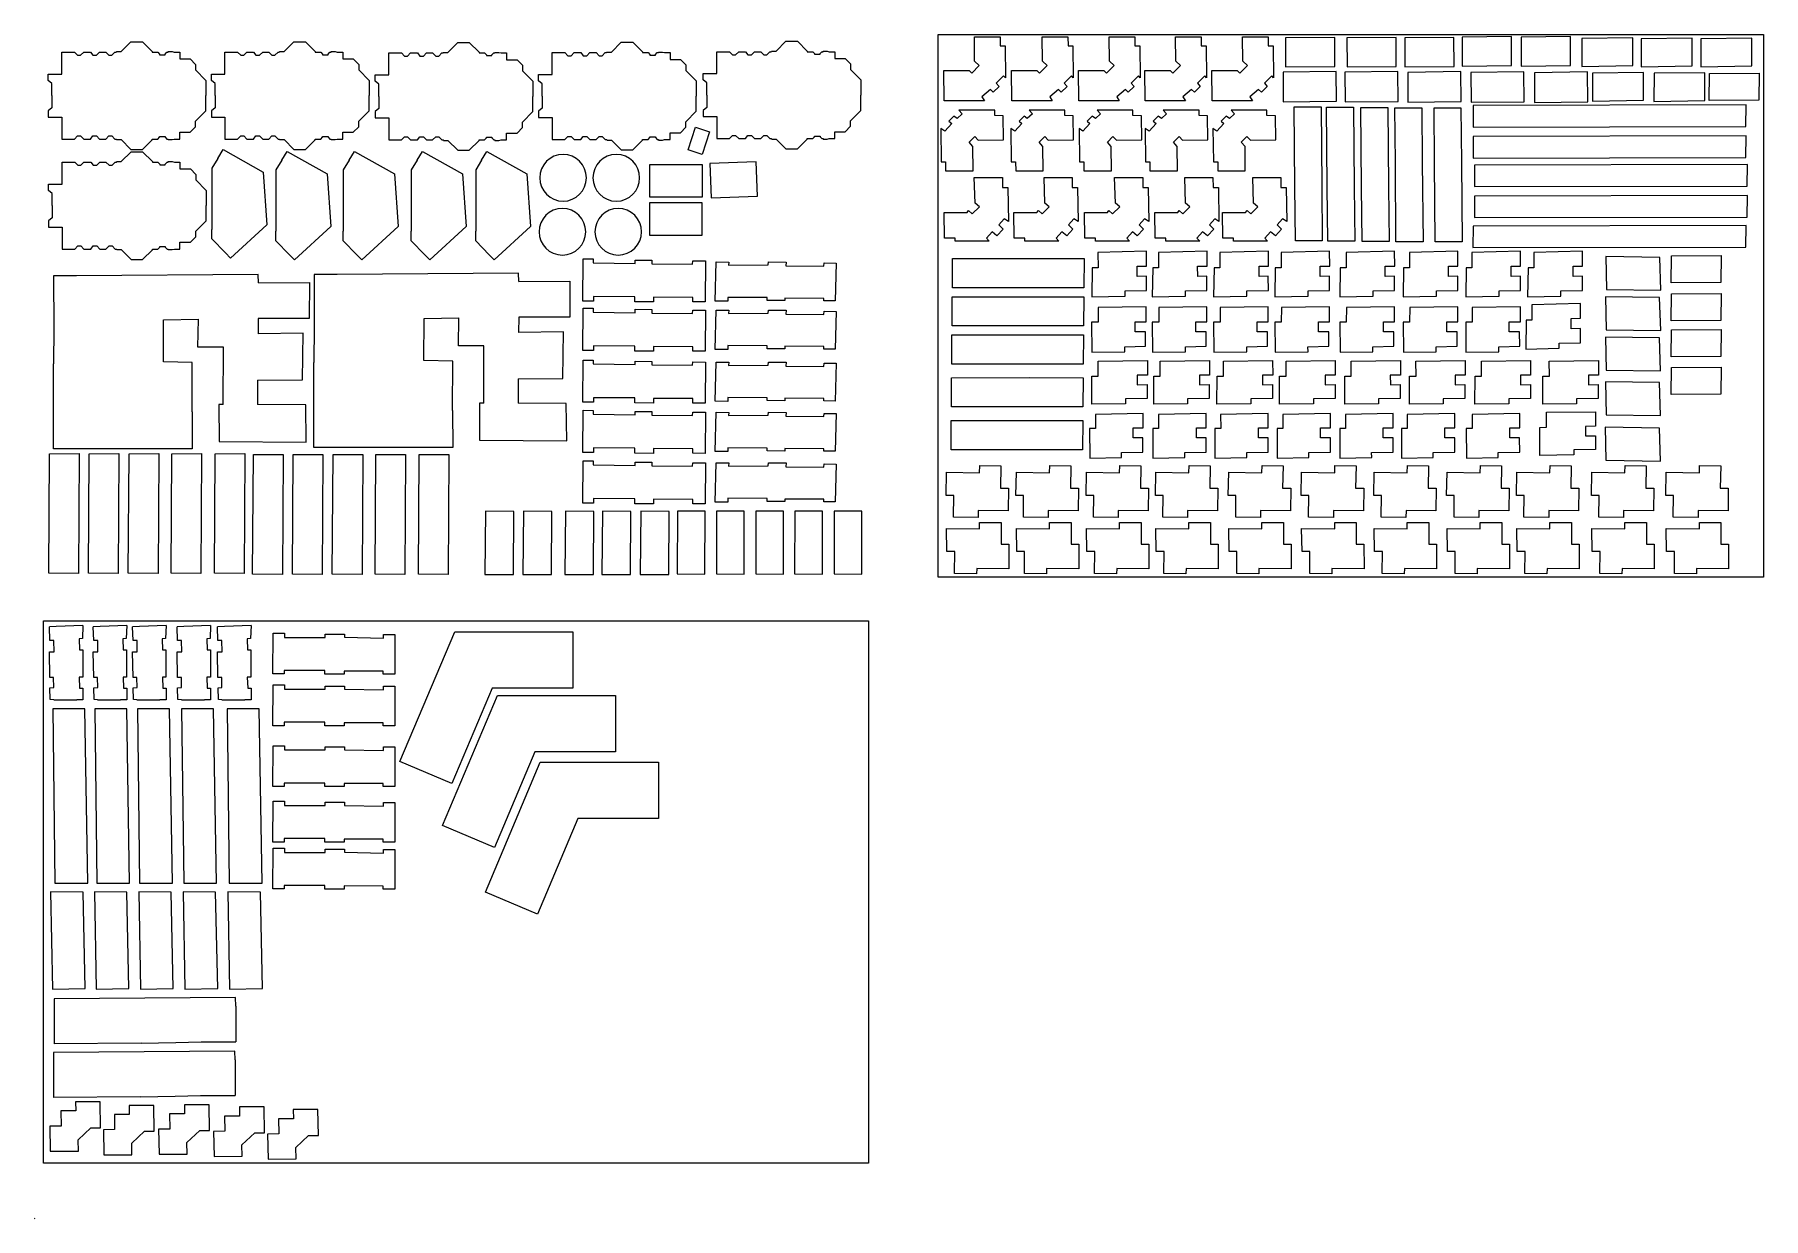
# Model space of a CAD drawing. Extents: x 144 to 1368, y 382 to 1220.
import ezdxf

# ---------------------------------------------------------------- set-up
doc = ezdxf.new("R2010")
doc.units = 0
doc.layers.add('Layer_1', color=7, linetype='CONTINUOUS')

msp = doc.modelspace()

# ---------------------------------------------------------------- linework, layer by layer
at = {"layer": 'Layer_1', "color": 5}
for points in [[(156.395342, 1176.819336), (156.395342, 1185.47305), (153.799238, 1187.636553), (153.799238, 1192.00626), (163.354852, 1192.00626), (163.354852, 1207.540183), (172.404866, 1207.540183), (174.568269, 1205.37678), (176.731673, 1205.37678), (178.895176, 1207.540183), (183.654683, 1207.540183), (185.385486, 1205.37678), (187.98159, 1205.37678), (190.145093, 1207.540183), (194.4719, 1207.540183), (196.635403, 1205.37678), (198.798806, 1205.37678), (200.96191, 1207.540183), (201.827911, 1207.540183), (202.109912, 1207.822084), (202.259912, 1207.972884), (205.288916, 1207.972884), (212.211927, 1214.895895), (220.43294, 1214.895895), (227.32595, 1208.002684), (227.35595, 1207.540183), (231.249956, 1207.540183), (232.548958, 1206.242081), (232.548958, 1205.809381), (236.442964, 1205.809381), (236.442964, 1206.242081), (237.740966, 1207.540183), (238.605967, 1207.540183), (238.605967, 1207.972884), (241.401972, 1207.972884), (242.932974, 1207.540183), (246.82698, 1207.540183), (246.82698, 1202.780576), (254.265991, 1202.780576), (258.076997, 1198.88637), (258.076997, 1194.992264), (265.433008, 1187.636553), (265.433008, 1176.819336)], [(271.842018, 1176.819336), (271.842018, 1185.47305), (269.246014, 1187.636553), (269.246014, 1192.00626), (278.802029, 1192.00626), (278.802029, 1207.540183), (287.852043, 1207.540183), (290.015046, 1205.37678), (292.179049, 1205.37678), (294.342052, 1207.540183), (299.10206, 1207.540183), (300.833062, 1205.37678), (303.429066, 1205.37678), (305.59207, 1207.540183), (309.919076, 1207.540183), (312.08208, 1205.37678), (314.246083, 1205.37678), (316.409086, 1207.540183), (317.275087, 1207.540183), (317.557088, 1207.822084), (317.707088, 1207.972884), (320.736093, 1207.972884), (327.659103, 1214.895895), (335.880116, 1214.895895), (342.773126, 1208.002684), (342.803126, 1207.540183), (346.697132, 1207.540183), (347.995134, 1206.242081), (347.995134, 1205.809381), (351.89014, 1205.809381), (351.89014, 1206.242081), (353.188142, 1207.540183), (354.053144, 1207.540183), (354.053144, 1207.972884), (356.849148, 1207.972884), (358.38015, 1207.540183), (362.274156, 1207.540183), (362.274156, 1202.780576), (369.713168, 1202.780576), (373.524173, 1198.88637), (373.524173, 1194.992264), (380.880185, 1187.636553), (380.880185, 1176.819336)], [(387.784195, 1176.309536), (387.784195, 1184.963349), (385.188191, 1187.126752), (385.188191, 1191.496459), (394.743206, 1191.496459), (394.743206, 1207.030383), (403.79322, 1207.030383), (405.957223, 1204.866979), (408.120226, 1204.866979), (410.28423, 1207.030383), (415.043237, 1207.030383), (416.774239, 1204.866979), (419.370243, 1204.866979), (421.534247, 1207.030383), (425.860253, 1207.030383), (428.024257, 1204.866979), (430.18726, 1204.866979), (432.351263, 1207.030383), (433.216265, 1207.030383), (433.498265, 1207.312283), (433.649265, 1207.463083), (436.67827, 1207.463083), (443.60128, 1214.386094), (451.822293, 1214.386094), (458.715304, 1207.492883), (458.745304, 1207.030383), (462.63931, 1207.030383), (463.937312, 1205.732381), (463.937312, 1205.29968), (467.831317, 1205.29968), (467.831317, 1205.732381), (469.129319, 1207.030383), (469.994321, 1207.030383), (469.994321, 1207.463083), (472.790325, 1207.463083), (474.321327, 1207.030383), (478.216333, 1207.030383), (478.216333, 1202.270875), (485.655345, 1202.270875), (489.465351, 1198.376669), (489.465351, 1194.482463), (496.821362, 1187.126752), (496.821362, 1176.309536)], [(503.464372, 1176.534536), (503.464372, 1185.188349), (500.868368, 1187.351753), (500.868368, 1191.721459), (510.423383, 1191.721459), (510.423383, 1207.255383), (519.473396, 1207.255383), (521.6374, 1205.09198), (523.800403, 1205.09198), (525.964406, 1207.255383), (530.723414, 1207.255383), (532.454416, 1205.09198), (535.05042, 1205.09198), (537.214423, 1207.255383), (541.54143, 1207.255383), (543.704433, 1205.09198), (545.867437, 1205.09198), (548.03144, 1207.255383), (548.896441, 1207.255383), (549.178442, 1207.537283), (549.329442, 1207.688084), (552.358447, 1207.688084), (559.281457, 1214.611094), (567.50247, 1214.611094), (574.39548, 1207.717884), (574.42548, 1207.255383), (578.319486, 1207.255383), (579.617488, 1205.957381), (579.617488, 1205.52468), (583.511494, 1205.52468), (583.511494, 1205.957381), (584.809496, 1207.255383), (585.675498, 1207.255383), (585.675498, 1207.688084), (588.470502, 1207.688084), (590.002504, 1207.255383), (593.89651, 1207.255383), (593.89651, 1202.495876), (601.335521, 1202.495876), (605.146527, 1198.60167), (605.146527, 1194.707464), (612.501539, 1187.351753), (612.501539, 1176.534536)], [(619.99655, 1177.197337), (619.99655, 1185.85105), (617.400546, 1188.014554), (617.400546, 1192.38426), (626.956561, 1192.38426), (626.956561, 1207.918184), (636.006574, 1207.918184), (638.169578, 1205.754681), (640.333581, 1205.754681), (642.496584, 1207.918184), (647.256592, 1207.918184), (648.987594, 1205.754681), (651.583598, 1205.754681), (653.746602, 1207.918184), (658.073608, 1207.918184), (660.236611, 1205.754681), (662.400615, 1205.754681), (664.563618, 1207.918184), (665.429619, 1207.918184), (665.71162, 1208.200084), (665.86162, 1208.350885), (668.890625, 1208.350885), (675.813635, 1215.273895), (684.034648, 1215.273895), (690.927658, 1208.380685), (690.957658, 1207.918184), (694.851664, 1207.918184), (696.149666, 1206.620082), (696.149666, 1206.187381), (700.044672, 1206.187381), (700.044672, 1206.620082), (701.342674, 1207.918184), (702.207676, 1207.918184), (702.207676, 1208.350885), (705.00368, 1208.350885), (706.534682, 1207.918184), (710.428688, 1207.918184), (710.428688, 1203.158577), (717.867699, 1203.158577), (721.678705, 1199.264371), (721.678705, 1195.370265), (729.034717, 1188.014554), (729.034717, 1177.197337)], [(827.455867, 1218.4208), (827.527867, 1212.14739), (831.020872, 1212.15729), (831.284873, 1189.489656), (830.015871, 1190.740358), (824.790863, 1185.62065), (826.879866, 1183.207946), (822.71786, 1179.16674), (820.722857, 1181.221143), (814.603847, 1176.010535), (816.42785, 1173.239831), (787.854806, 1173.157231), (787.599806, 1194.647564), (805.515833, 1194.702264), (807.420836, 1192.647661), (812.785844, 1198.106969), (809.470839, 1201.163774), (809.271839, 1218.3672), (827.455867, 1218.4208)], [(875.50394, 1218.4208), (875.57594, 1212.14739), (879.068946, 1212.15729), (879.332946, 1189.489656), (878.063944, 1190.740358), (872.838936, 1185.62065), (874.927939, 1183.207946), (870.765933, 1179.16674), (868.77093, 1181.221143), (862.651921, 1176.010535), (864.476923, 1173.239831), (835.90288, 1173.157231), (835.648879, 1194.647564), (853.563907, 1194.702264), (855.46891, 1192.647661), (860.834918, 1198.106969), (857.518913, 1201.163774), (857.320913, 1218.3672), (875.50394, 1218.4208)], [(922.917013, 1218.4208), (922.989013, 1212.14739), (926.483018, 1212.15729), (926.746019, 1189.489656), (925.478017, 1190.740358), (920.253009, 1185.62065), (922.341012, 1183.207946), (918.179006, 1179.16674), (916.184002, 1181.221143), (910.064993, 1176.010535), (911.889996, 1173.239831), (883.315952, 1173.157231), (883.061952, 1194.647564), (900.976979, 1194.702264), (902.881982, 1192.647661), (908.24799, 1198.106969), (904.932985, 1201.163774), (904.733985, 1218.3672), (922.917013, 1218.4208)], [(969.780084, 1218.4208), (969.852084, 1212.14739), (973.34509, 1212.15729), (973.60909, 1189.489656), (972.340088, 1190.740358), (967.11508, 1185.62065), (969.204083, 1183.207946), (965.042077, 1179.16674), (963.047074, 1181.221143), (956.928065, 1176.010535), (958.752067, 1173.239831), (930.179024, 1173.157231), (929.924023, 1194.647564), (947.840051, 1194.702264), (949.745054, 1192.647661), (955.110062, 1198.106969), (951.795057, 1201.163774), (951.597057, 1218.3672), (969.780084, 1218.4208)], [(1017.196157, 1218.4208), (1017.268157, 1212.14739), (1020.762162, 1212.15729), (1021.025163, 1189.489656), (1019.757161, 1190.740358), (1014.532153, 1185.62065), (1016.621156, 1183.207946), (1012.45815, 1179.16674), (1010.463146, 1181.221143), (1004.345137, 1176.010535), (1006.16914, 1173.239831), (977.596096, 1173.157231), (977.341096, 1194.647564), (995.256123, 1194.702264), (997.161126, 1192.647661), (1002.527134, 1198.106969), (999.212129, 1201.163774), (999.013129, 1218.3672), (1017.196157, 1218.4208)], [(1029.495176, 1197.114567), (1064.360229, 1197.526068), (1064.318229, 1218.054499), (1029.447176, 1217.642399), (1029.495176, 1197.114567)], [(1073.081242, 1197.114567), (1107.945295, 1197.526068), (1107.905295, 1218.054499), (1073.033242, 1217.642399), (1073.081242, 1197.114567)], [(1113.925305, 1197.114567), (1148.785358, 1197.526068), (1148.745358, 1218.054499), (1113.875304, 1217.642399), (1113.925305, 1197.114567)], [(1154.655367, 1197.627568), (1189.52542, 1198.039069), (1189.47542, 1218.5675), (1154.605367, 1218.1554), (1154.655367, 1197.627568)], [(1196.30543, 1197.627568), (1231.175484, 1198.039069), (1231.125484, 1218.5675), (1196.25543, 1218.1554), (1196.30543, 1197.627568)], [(1239.285496, 1197.400168), (1275.345551, 1198.082969), (1275.365551, 1217.661999), (1239.295496, 1217.244898), (1239.285496, 1197.400168)], [(1281.34556, 1197.296768), (1317.405615, 1197.979569), (1317.425615, 1217.558599), (1281.36556, 1217.141498), (1281.34556, 1197.296768)], [(1323.415625, 1197.193368), (1359.46568, 1197.876169), (1359.48568, 1217.455199), (1323.425625, 1217.038098), (1323.415625, 1197.193368)], [(1027.842173, 1193.518462), (1027.941173, 1172.43023), (1065.546231, 1172.81703), (1065.42623, 1194.023663), (1027.842173, 1193.518462)], [(1071.54024, 1193.411062), (1071.63924, 1172.32283), (1109.245297, 1172.70963), (1109.125297, 1193.916263), (1071.54024, 1193.411062)], [(1116.065308, 1193.301562), (1116.165308, 1172.213429), (1153.775365, 1172.60023), (1153.655365, 1193.806762), (1116.065308, 1193.301562)], [(1160.715376, 1193.191861), (1160.815376, 1172.103629), (1198.415434, 1172.49043), (1198.295433, 1193.697062), (1160.715376, 1193.191861)], [(1205.735445, 1193.081261), (1205.835445, 1171.993029), (1243.435502, 1172.37983), (1243.315502, 1193.586462), (1205.735445, 1193.081261)], [(1246.815508, 1172.88143), (1282.865563, 1173.564231), (1282.885563, 1193.143261), (1246.825508, 1192.726161), (1246.815508, 1172.88143)], [(1290.335574, 1172.77443), (1326.395629, 1173.457231), (1326.415629, 1193.036361), (1290.355574, 1192.619261), (1290.335574, 1172.77443)], [(1329.495634, 1173.474531), (1329.575634, 1192.574461), (1364.725688, 1192.842561), (1364.555687, 1173.695932), (1329.495634, 1173.474531)], [(156.395342, 1176.819336), (156.395342, 1168.165523), (153.799238, 1166.00182), (153.799238, 1161.632813), (163.354852, 1161.632813), (163.354852, 1146.09879), (172.404866, 1146.09879), (174.568269, 1148.261793), (176.731673, 1148.261793), (178.895176, 1146.09879), (183.654683, 1146.09879), (185.385486, 1148.261793), (187.98159, 1148.261793), (190.145093, 1146.09879), (194.4719, 1146.09879), (196.635403, 1148.261793), (198.798806, 1148.261793), (200.96191, 1146.09879), (201.827911, 1146.09879), (202.109912, 1145.816789), (202.259912, 1145.665789), (205.288916, 1145.665789), (212.211927, 1138.742778), (220.43294, 1138.742778), (227.32595, 1145.635789), (227.35595, 1146.09879), (231.249956, 1146.09879), (232.548958, 1147.396792), (232.548958, 1147.828792), (236.442964, 1147.828792), (236.442964, 1147.396792), (237.740966, 1146.09879), (238.605967, 1146.09879), (238.605967, 1145.665789), (241.401972, 1145.665789), (242.932974, 1146.09879), (246.82698, 1146.09879), (246.82698, 1150.857797), (254.265991, 1150.857797), (258.076997, 1154.751803), (258.076997, 1158.646809), (265.433008, 1166.00182), (265.433008, 1176.819336)], [(271.842018, 1176.819336), (271.842018, 1168.165523), (269.246014, 1166.00182), (269.246014, 1161.632813), (278.802029, 1161.632813), (278.802029, 1146.09879), (287.852043, 1146.09879), (290.015046, 1148.261793), (292.179049, 1148.261793), (294.342052, 1146.09879), (299.10206, 1146.09879), (300.833062, 1148.261793), (303.429066, 1148.261793), (305.59207, 1146.09879), (309.919076, 1146.09879), (312.08208, 1148.261793), (314.246083, 1148.261793), (316.409086, 1146.09879), (317.275087, 1146.09879), (317.557088, 1145.816789), (317.707088, 1145.665789), (320.736093, 1145.665789), (327.659103, 1138.742778), (335.880116, 1138.742778), (342.773126, 1145.635789), (342.803126, 1146.09879), (346.697132, 1146.09879), (347.995134, 1147.396792), (347.995134, 1147.828792), (351.89014, 1147.828792), (351.89014, 1147.396792), (353.188142, 1146.09879), (354.053144, 1146.09879), (354.053144, 1145.665789), (356.849148, 1145.665789), (358.38015, 1146.09879), (362.274156, 1146.09879), (362.274156, 1150.857797), (369.713168, 1150.857797), (373.524173, 1154.751803), (373.524173, 1158.646809), (380.880185, 1166.00182), (380.880185, 1176.819336)], [(387.784195, 1176.309536), (387.784195, 1167.655822), (385.188191, 1165.492819), (385.188191, 1161.122812), (394.743206, 1161.122812), (394.743206, 1145.588789), (403.79322, 1145.588789), (405.957223, 1147.751792), (408.120226, 1147.751792), (410.28423, 1145.588789), (415.043237, 1145.588789), (416.774239, 1147.751792), (419.370243, 1147.751792), (421.534247, 1145.588789), (425.860253, 1145.588789), (428.024257, 1147.751792), (430.18726, 1147.751792), (432.351263, 1145.588789), (433.216265, 1145.588789), (433.498265, 1145.306788), (433.649265, 1145.155788), (436.67827, 1145.155788), (443.60128, 1138.232778), (451.822293, 1138.232778), (458.715304, 1145.125788), (458.745304, 1145.588789), (462.63931, 1145.588789), (463.937312, 1146.886791), (463.937312, 1147.319791), (467.831317, 1147.319791), (467.831317, 1146.886791), (469.129319, 1145.588789), (469.994321, 1145.588789), (469.994321, 1145.155788), (472.790325, 1145.155788), (474.321327, 1145.588789), (478.216333, 1145.588789), (478.216333, 1150.348796), (485.655345, 1150.348796), (489.465351, 1154.242802), (489.465351, 1158.136808), (496.821362, 1165.492819), (496.821362, 1176.309536)], [(503.464372, 1176.534536), (503.464372, 1167.880823), (500.868368, 1165.71782), (500.868368, 1161.347813), (510.423383, 1161.347813), (510.423383, 1145.813789), (519.473396, 1145.813789), (521.6374, 1147.976792), (523.800403, 1147.976792), (525.964406, 1145.813789), (530.723414, 1145.813789), (532.454416, 1147.976792), (535.05042, 1147.976792), (537.214423, 1145.813789), (541.54143, 1145.813789), (543.704433, 1147.976792), (545.867437, 1147.976792), (548.03144, 1145.813789), (548.896441, 1145.813789), (549.178442, 1145.531789), (549.329442, 1145.380788), (552.358447, 1145.380788), (559.281457, 1138.457778), (567.50247, 1138.457778), (574.39548, 1145.350788), (574.42548, 1145.813789), (578.319486, 1145.813789), (579.617488, 1147.111791), (579.617488, 1147.544792), (583.511494, 1147.544792), (583.511494, 1147.111791), (584.809496, 1145.813789), (585.675498, 1145.813789), (585.675498, 1145.380788), (588.470502, 1145.380788), (590.002504, 1145.813789), (593.89651, 1145.813789), (593.89651, 1150.572796), (601.335521, 1150.572796), (605.146527, 1154.467802), (605.146527, 1158.361808), (612.501539, 1165.71782), (612.501539, 1176.534536)], [(619.99655, 1177.197337), (619.99655, 1168.543524), (617.400546, 1166.379821), (617.400546, 1162.010814), (626.956561, 1162.010814), (626.956561, 1146.47679), (636.006574, 1146.47679), (638.169578, 1148.639793), (640.333581, 1148.639793), (642.496584, 1146.47679), (647.256592, 1146.47679), (648.987594, 1148.639793), (651.583598, 1148.639793), (653.746602, 1146.47679), (658.073608, 1146.47679), (660.236611, 1148.639793), (662.400615, 1148.639793), (664.563618, 1146.47679), (665.429619, 1146.47679), (665.71162, 1146.19479), (665.86162, 1146.043789), (668.890625, 1146.043789), (675.813635, 1139.120779), (684.034648, 1139.120779), (690.927658, 1146.013789), (690.957658, 1146.47679), (694.851664, 1146.47679), (696.149666, 1147.774792), (696.149666, 1148.206793), (700.044672, 1148.206793), (700.044672, 1147.774792), (701.342674, 1146.47679), (702.207676, 1146.47679), (702.207676, 1146.043789), (705.00368, 1146.043789), (706.534682, 1146.47679), (710.428688, 1146.47679), (710.428688, 1151.235797), (717.867699, 1151.235797), (721.678705, 1155.129803), (721.678705, 1159.024809), (729.034717, 1166.379821), (729.034717, 1177.197337)], [(798.394823, 1166.440821), (800.732826, 1163.865817), (797.171821, 1160.533812), (794.844817, 1162.184814), (791.285812, 1158.759809), (793.272815, 1157.106806), (788.323807, 1151.648798), (785.530803, 1153.574801), (785.813803, 1130.068765), (788.859808, 1130.079765), (788.938808, 1123.628755), (808.413838, 1123.695755), (808.206837, 1140.746781), (805.584833, 1143.872786), (809.505839, 1147.849792), (812.027843, 1145.276788), (829.927871, 1145.426788), (829.72487, 1162.578815), (823.723861, 1162.836815), (823.680861, 1166.525821), (798.394823, 1166.440821)], [(848.002898, 1166.440821), (850.340902, 1163.865817), (846.779896, 1160.533812), (844.452893, 1162.184814), (840.893887, 1158.759809), (842.88089, 1157.106806), (837.931883, 1151.648798), (835.139879, 1153.574801), (835.421879, 1130.068765), (838.468884, 1130.079765), (838.546884, 1123.628755), (858.021914, 1123.695755), (857.814913, 1140.746781), (855.192909, 1143.872786), (859.113915, 1147.849792), (861.636919, 1145.276788), (879.535946, 1145.426788), (879.332946, 1162.578815), (873.331937, 1162.836815), (873.288937, 1166.525821), (848.002898, 1166.440821)], [(896.235972, 1166.440821), (898.572976, 1163.865817), (895.01297, 1160.533812), (892.685967, 1162.184814), (889.125961, 1158.759809), (891.113964, 1157.106806), (886.164957, 1151.648798), (883.371952, 1153.574801), (883.654953, 1130.068765), (886.700957, 1130.079765), (886.779958, 1123.628755), (906.254987, 1123.695755), (906.047987, 1140.746781), (903.425983, 1143.872786), (907.346989, 1147.849792), (909.868993, 1145.276788), (927.76902, 1145.426788), (927.56602, 1162.578815), (921.565011, 1162.836815), (921.522011, 1166.525821), (896.235972, 1166.440821)], [(943.035043, 1166.440821), (945.373047, 1163.865817), (941.812042, 1160.533812), (939.485038, 1162.184814), (935.926033, 1158.759809), (937.913036, 1157.106806), (932.964028, 1151.648798), (930.172024, 1153.574801), (930.454024, 1130.068765), (933.501029, 1130.079765), (933.579029, 1123.628755), (953.054059, 1123.695755), (952.847058, 1140.746781), (950.225054, 1143.872786), (954.14606, 1147.849792), (956.669064, 1145.276788), (974.569092, 1145.426788), (974.365091, 1162.578815), (968.364082, 1162.836815), (968.321082, 1166.525821), (943.035043, 1166.440821)], [(991.041117, 1166.440821), (993.37912, 1163.865817), (989.818115, 1160.533812), (987.491111, 1162.184814), (983.932106, 1158.759809), (985.919109, 1157.106806), (980.970101, 1151.648798), (978.178097, 1153.574801), (978.460098, 1130.068765), (981.507102, 1130.079765), (981.585102, 1123.628755), (1001.060132, 1123.695755), (1000.853132, 1140.746781), (998.231128, 1143.872786), (1002.152134, 1147.849792), (1004.675138, 1145.276788), (1022.575165, 1145.426788), (1022.371165, 1162.578815), (1016.370156, 1162.836815), (1016.327155, 1166.525821), (991.041117, 1166.440821)], [(1055.172215, 1112.633738), (1055.581215, 1074.032679), (1036.517186, 1073.966679), (1036.108186, 1112.570738), (1035.573185, 1168.843324), (1054.738214, 1168.900024), (1055.172215, 1112.633738)], [(1078.09525, 1112.436738), (1078.50425, 1073.836679), (1059.441221, 1073.769679), (1059.032221, 1112.374738), (1058.49722, 1168.646524), (1077.661249, 1168.703224), (1078.09525, 1112.436738)], [(1102.475287, 1112.182738), (1102.885288, 1073.582679), (1083.825259, 1073.515679), (1083.416258, 1112.120738), (1082.881257, 1168.392524), (1102.045286, 1168.449224), (1102.475287, 1112.182738)], [(1107.255294, 1129.526764), (1106.845294, 1168.126823), (1125.915323, 1168.193423), (1126.325324, 1129.588764), (1126.855324, 1073.316678), (1107.695295, 1073.259678), (1107.255294, 1129.526764)], [(1135.055337, 1129.526764), (1134.645336, 1168.126823), (1153.715365, 1168.193423), (1154.115366, 1129.588764), (1154.655367, 1073.316678), (1135.485338, 1073.259678), (1135.055337, 1129.526764)], [(1355.685674, 1170.307827), (1162.405379, 1169.824226), (1162.305378, 1154.602803), (1355.415674, 1155.032803), (1355.685674, 1170.307827)], [(606.82653, 1138.431778), (612.018538, 1154.441802)], [(612.018538, 1154.441802), (621.912553, 1151.232797), (616.719545, 1135.223773)], [(273.709021, 1132.306768), (277.525027, 1138.621778), (305.83407, 1122.728754), (308.401074, 1085.365697), (282.673035, 1061.822661)], [(616.719545, 1135.223773), (606.82653, 1138.431778)], [(1355.685674, 1148.361793), (1162.405379, 1147.877792), (1162.305378, 1132.656769), (1355.415674, 1133.08677), (1355.685674, 1148.361793)], [(156.566342, 1098.952717), (156.566342, 1107.605731), (153.970238, 1109.769734), (153.970238, 1114.139741), (163.525753, 1114.139741), (163.525753, 1129.672764), (172.575766, 1129.672764), (174.73927, 1127.509761), (176.902673, 1127.509761), (179.066076, 1129.672764), (183.825684, 1129.672764), (185.556486, 1127.509761), (188.15259, 1127.509761), (190.315993, 1129.672764), (194.6429, 1129.672764), (196.806303, 1127.509761), (198.969807, 1127.509761), (201.13291, 1129.672764), (201.998911, 1129.672764), (202.280912, 1129.954765), (202.430912, 1130.105765), (205.459917, 1130.105765), (212.382927, 1137.028776), (220.60394, 1137.028776), (227.49695, 1130.135765), (227.52695, 1129.672764), (231.420956, 1129.672764), (232.718958, 1128.374762), (232.718958, 1127.942762), (236.613964, 1127.942762), (236.613964, 1128.374762), (237.911966, 1129.672764), (238.776968, 1129.672764), (238.776968, 1130.105765), (241.572972, 1130.105765), (243.103974, 1129.672764), (246.99798, 1129.672764), (246.99798, 1124.913757), (254.436991, 1124.913757), (258.247997, 1121.019751), (258.247997, 1117.125745), (265.604009, 1109.769734), (265.604009, 1098.952717)], [(273.709021, 1132.306768), (269.548015, 1125.521758), (269.528015, 1082.107692)], [(319.02709, 1131.051767), (314.866084, 1124.266756), (314.846084, 1080.85369)], [(319.02709, 1131.051767), (322.843096, 1137.366776), (351.152139, 1121.473752), (353.719143, 1084.110695), (327.991104, 1060.567659)], [(366.680163, 1131.051767), (362.518157, 1124.266756), (362.498157, 1080.85369)], [(366.680163, 1131.051767), (370.495169, 1137.366776), (398.805212, 1121.473752), (401.372216, 1084.110695), (375.644177, 1060.567659)], [(414.824236, 1131.051767), (410.66223, 1124.266756), (410.64223, 1080.85369)], [(414.824236, 1131.051767), (418.639242, 1137.366776), (446.949286, 1121.473752), (449.515289, 1084.110695), (423.78725, 1060.567659)], [(460.511306, 1131.051767), (456.3503, 1124.266756), (456.3303, 1080.85369)], [(460.511306, 1131.051767), (464.327312, 1137.366776), (492.636355, 1121.473752), (495.203359, 1084.110695), (469.47532, 1060.567659)], [(579.682488, 1104.859727), (579.682488, 1128.170762)], [(616.634545, 1128.170762), (616.634545, 1104.859727), (579.682488, 1104.859727)], [(579.682488, 1128.170762), (616.634545, 1128.170762)], [(654.955603, 1130.012765), (622.071553, 1128.714763)], [(622.071553, 1128.714763), (623.028555, 1104.453726)], [(655.913605, 1105.751728), (654.955603, 1130.012765)], [(1356.625675, 1128.124762), (1163.34538, 1127.641761), (1163.24538, 1112.419738), (1356.355675, 1112.849739), (1356.625675, 1128.124762)], [(829.096869, 1118.964748), (829.20487, 1111.871737), (832.959875, 1111.883737), (833.340876, 1087.6227), (830.403871, 1089.533703), (826.595866, 1085.319697), (829.67487, 1082.211692), (825.269864, 1077.517685), (821.827858, 1080.501689), (817.779852, 1076.047683), (819.755855, 1073.897679), (795.737818, 1073.776679), (795.702818, 1075.935682), (788.175807, 1075.891682), (787.889806, 1094.02171), (804.148831, 1094.10671), (805.218833, 1095.432712), (807.801837, 1093.162709), (812.814845, 1098.229716), (809.74384, 1100.73872), (809.223839, 1118.888748), (829.096869, 1118.964748)], [(878.474945, 1118.964748), (878.582945, 1111.871737), (882.336951, 1111.883737), (882.718951, 1087.6227), (879.780947, 1089.533703), (875.972941, 1085.319697), (879.052946, 1082.211692), (874.647939, 1077.517685), (871.204934, 1080.501689), (867.157928, 1076.047683), (869.132931, 1073.897679), (845.115894, 1073.776679), (845.079894, 1075.935682), (837.553882, 1075.891682), (837.267882, 1094.02171), (853.525907, 1094.10671), (854.596908, 1095.432712), (857.179912, 1093.162709), (862.19192, 1098.229716), (859.121915, 1100.73872), (858.601914, 1118.888748), (878.474945, 1118.964748)], [(928.462021, 1118.964748), (928.570021, 1111.871737), (932.324027, 1111.883737), (932.706028, 1087.6227), (929.769023, 1089.533703), (925.960017, 1085.319697), (929.040022, 1082.211692), (924.635015, 1077.517685), (921.19201, 1080.501689), (917.145004, 1076.047683), (919.120007, 1073.897679), (895.10297, 1073.776679), (895.06797, 1075.935682), (887.540959, 1075.891682), (887.254958, 1094.02171), (903.512983, 1094.10671), (904.583985, 1095.432712), (907.166989, 1093.162709), (912.179996, 1098.229716), (909.108992, 1100.73872), (908.588991, 1118.888748), (928.462021, 1118.964748)], [(978.141097, 1118.964748), (978.249097, 1111.871737), (982.003103, 1111.883737), (982.385104, 1087.6227), (979.447099, 1089.533703), (975.639093, 1085.319697), (978.719098, 1082.211692), (974.314091, 1077.517685), (970.871086, 1080.501689), (966.82408, 1076.047683), (968.799083, 1073.897679), (944.781046, 1073.776679), (944.746046, 1075.935682), (937.220035, 1075.891682), (936.934034, 1094.02171), (953.192059, 1094.10671), (954.263061, 1095.432712), (956.846065, 1093.162709), (961.858072, 1098.229716), (958.788068, 1100.73872), (958.268067, 1118.888748), (978.141097, 1118.964748)], [(1026.177171, 1118.964748), (1026.285171, 1111.871737), (1030.040176, 1111.883737), (1030.422177, 1087.6227), (1027.484173, 1089.533703), (1023.676167, 1085.319697), (1026.755171, 1082.211692), (1022.350165, 1077.517685), (1018.908159, 1080.501689), (1014.860153, 1076.047683), (1016.836156, 1073.897679), (992.81812, 1073.776679), (992.783119, 1075.935682), (985.256108, 1075.891682), (984.970108, 1094.02171), (1001.229132, 1094.10671), (1002.299134, 1095.432712), (1004.882138, 1093.162709), (1009.895146, 1098.229716), (1006.824141, 1100.73872), (1006.30414, 1118.888748), (1026.177171, 1118.964748)], [(623.028555, 1104.453726), (655.913605, 1105.751728)], [(1356.625675, 1106.178729), (1163.34538, 1105.695728), (1163.24538, 1090.473705), (1356.355675, 1090.903705), (1356.625675, 1106.178729)], [(156.566342, 1098.952717), (156.566342, 1090.298704), (153.970238, 1088.134701), (153.970238, 1083.765694), (163.525753, 1083.765694), (163.525753, 1068.231671), (172.575766, 1068.231671), (174.73927, 1070.394674), (176.902673, 1070.394674), (179.066076, 1068.231671), (183.825684, 1068.231671), (185.556486, 1070.394674), (188.15259, 1070.394674), (190.315993, 1068.231671), (194.6429, 1068.231671), (196.806303, 1070.394674), (198.969807, 1070.394674), (201.13291, 1068.231671), (201.998911, 1068.231671), (202.280912, 1067.94967), (202.430912, 1067.79867), (205.459917, 1067.79867), (212.382927, 1060.875659), (220.60394, 1060.875659), (227.49695, 1067.76867), (227.52695, 1068.231671), (231.420956, 1068.231671), (232.718958, 1069.529673), (232.718958, 1069.962673), (236.613964, 1069.962673), (236.613964, 1069.529673), (237.911966, 1068.231671), (238.776968, 1068.231671), (238.776968, 1067.79867), (241.572972, 1067.79867), (243.103974, 1068.231671), (246.99798, 1068.231671), (246.99798, 1072.990678), (254.436991, 1072.990678), (258.247997, 1076.885684), (258.247997, 1080.77969), (265.604009, 1088.134701), (265.604009, 1098.952717)], [(579.472488, 1077.865685), (579.472488, 1101.175721)], [(616.423544, 1101.175721), (616.423544, 1077.865685), (579.472488, 1077.865685)], [(579.472488, 1101.175721), (616.423544, 1101.175721)], [(279.166029, 1065.463666), (269.548015, 1075.416682), (269.528015, 1082.107692)], [(324.484098, 1064.208664), (314.866084, 1074.16168), (314.846084, 1080.85369)], [(372.137171, 1064.208664), (362.518157, 1074.16168), (362.498157, 1080.85369)], [(420.280245, 1064.208664), (410.66223, 1074.16168), (410.64223, 1080.85369)], [(465.968315, 1064.208664), (456.3503, 1074.16168), (456.3303, 1080.85369)], [(1355.575674, 1084.935696), (1162.285378, 1084.452695), (1162.185378, 1069.230672), (1355.305673, 1069.660673), (1355.575674, 1084.935696)], [(282.673035, 1061.822661), (279.166029, 1065.463666)], [(892.402966, 1034.435619), (915.960002, 1034.96762), (915.950002, 1038.689625), (931.135025, 1038.860626), (931.111025, 1048.936641), (924.564015, 1048.861641), (924.546015, 1056.123652), (931.184025, 1056.198652), (931.160025, 1066.637668), (896.776973, 1065.795667), (896.804973, 1054.99565), (892.710967, 1054.95065), (892.402966, 1034.435619)], [(935.201032, 1034.435619), (958.758068, 1034.96762), (958.748067, 1038.689625), (973.933091, 1038.860626), (973.909091, 1048.936641), (967.362081, 1048.861641), (967.344081, 1056.123652), (973.982091, 1056.198652), (973.958091, 1066.637668), (939.575038, 1065.795667), (939.603038, 1054.99565), (935.509032, 1054.95065), (935.201032, 1034.435619)], [(978.635098, 1034.435619), (1002.192134, 1034.96762), (1002.182134, 1038.689625), (1017.367157, 1038.860626), (1017.343157, 1048.936641), (1010.796147, 1048.861641), (1010.778147, 1056.123652), (1017.416157, 1056.198652), (1017.392157, 1066.637668), (983.009105, 1065.795667), (983.037105, 1054.99565), (978.943098, 1054.95065), (978.635098, 1034.435619)], [(1021.999164, 1034.435619), (1045.5562, 1034.96762), (1045.5462, 1038.689625), (1060.731223, 1038.860626), (1060.706223, 1048.936641), (1054.159213, 1048.861641), (1054.142213, 1056.123652), (1060.780223, 1056.198652), (1060.756223, 1066.637668), (1026.372171, 1065.795667), (1026.401171, 1054.99565), (1022.307165, 1054.95065), (1021.999164, 1034.435619)], [(1067.999234, 1034.435619), (1091.55627, 1034.96762), (1091.54627, 1038.689625), (1106.735294, 1038.860626), (1106.705294, 1048.936641), (1100.160284, 1048.861641), (1100.142284, 1056.123652), (1106.785294, 1056.198652), (1106.755294, 1066.637668), (1072.373241, 1065.795667), (1072.401241, 1054.99565), (1068.307235, 1054.95065), (1067.999234, 1034.435619)], [(1112.825303, 1034.435619), (1136.385339, 1034.96762), (1136.375339, 1038.689625), (1151.555362, 1038.860626), (1151.535362, 1048.936641), (1144.985352, 1048.861641), (1144.975352, 1056.123652), (1151.605362, 1056.198652), (1151.585362, 1066.637668), (1117.20531, 1065.795667), (1117.22531, 1054.99565), (1113.135303, 1054.95065), (1112.825303, 1034.435619)], [(1157.095371, 1034.435619), (1180.655407, 1034.96762), (1180.645406, 1038.689625), (1195.82543, 1038.860626), (1195.80543, 1048.936641), (1189.25542, 1048.861641), (1189.23542, 1056.123652), (1195.87543, 1056.198652), (1195.85543, 1066.637668), (1161.475377, 1065.795667), (1161.495377, 1054.99565), (1157.405371, 1054.95065), (1157.095371, 1034.435619)], [(1200.905437, 1034.435619), (1224.465473, 1034.96762), (1224.455473, 1038.689625), (1239.645497, 1038.860626), (1239.615497, 1048.936641), (1233.065487, 1048.861641), (1233.055487, 1056.123652), (1239.685497, 1056.198652), (1239.665497, 1066.637668), (1205.285444, 1065.795667), (1205.315444, 1054.99565), (1201.215438, 1054.95065), (1200.905437, 1034.435619)], [(327.991104, 1060.567659), (324.484098, 1064.208664)], [(375.644177, 1060.567659), (372.137171, 1064.208664)], [(423.78725, 1060.567659), (420.280245, 1064.208664)], [(469.47532, 1060.567659), (465.968315, 1064.208664)], [(619.072549, 1059.850658), (618.690548, 1030.764613), (609.944535, 1030.824613), (609.971535, 1033.954618), (582.196492, 1034.145618), (582.169492, 1030.810613), (568.963472, 1030.896614), (568.991472, 1034.436619), (539.817427, 1034.627619), (539.791427, 1031.384614), (532.154416, 1031.430614), (532.478416, 1061.26966), (539.537427, 1061.22166), (539.496427, 1058.559656), (569.225472, 1058.028655), (569.266472, 1060.463659), (581.092491, 1060.366659), (581.04849, 1057.832655), (609.878534, 1057.598654), (609.922535, 1059.926658), (619.072549, 1059.850658)], [(625.923559, 1031.379614), (626.49356, 1059.102657), (635.388573, 1059.020656), (635.318573, 1056.789653), (663.399616, 1057.031653), (663.469616, 1059.156657), (676.011636, 1059.031657), (675.920635, 1056.302652), (702.834677, 1056.031652), (702.913677, 1058.365655), (711.37269, 1058.275655), (710.757689, 1031.520614), (702.698676, 1031.588615), (702.723676, 1033.297617), (675.067634, 1033.527618), (675.041634, 1031.714615), (662.608615, 1031.813615), (662.636615, 1033.829618), (634.845573, 1034.050618), (634.808573, 1031.311614), (625.923559, 1031.379614)], [(848.585899, 1040.872629), (793.716815, 1040.848629), (793.805815, 1061.56666), (848.675899, 1061.58966), (886.897958, 1061.56666), (886.687957, 1040.848629), (848.585899, 1040.872629)], [(1256.135522, 1062.926662), (1256.645523, 1039.555627), (1295.165581, 1039.058626), (1294.40558, 1062.359662), (1256.135522, 1062.926662)], [(1302.565593, 1044.280634), (1302.655593, 1063.380663), (1337.805647, 1063.648664), (1337.635646, 1044.501634), (1302.565593, 1044.280634)], [(157.572543, 1049.359642), (157.739144, 1012.126585), (157.452843, 987.029547)], [(302.497065, 1044.263634), (302.300065, 1050.291643), (173.833168, 1049.359642), (157.572543, 1049.359642)], [(302.497065, 1044.263634), (338.68812, 1044.617634), (338.52012, 1019.032595), (302.423065, 1019.026595)], [(341.949125, 1050.291643), (342.116125, 1013.057586), (341.829125, 987.960548)], [(486.873347, 1045.195635), (486.676346, 1051.222645), (358.21015, 1050.291643), (341.949125, 1050.291643)], [(486.873347, 1045.195635), (523.064402, 1045.548636), (522.896402, 1019.963597), (486.800346, 1019.957597)], [(848.374899, 1013.806587), (793.505815, 1013.783587), (793.594815, 1034.500619), (848.464899, 1034.523619), (886.686957, 1034.500619), (886.476957, 1013.783587), (848.374899, 1013.806587)], [(1199.565435, 997.437562), (1223.125471, 997.969563), (1223.115471, 1001.691569), (1238.305495, 1001.862569), (1238.275495, 1011.938585), (1231.725485, 1011.863584), (1231.715485, 1019.125596), (1238.345495, 1019.200596), (1238.325495, 1029.639612), (1203.945442, 1028.79761), (1203.965442, 1017.997594), (1199.875436, 1017.952594), (1199.565435, 997.437562)], [(1256.065522, 1034.433619), (1256.575523, 1011.062583), (1295.095581, 1010.565582), (1294.33558, 1033.866618), (1256.065522, 1034.433619)], [(1302.565593, 1017.458593), (1302.655593, 1036.557622), (1337.805647, 1036.825623), (1337.635646, 1017.679593), (1302.565593, 1017.458593)], [(235.330962, 988.365549), (235.449962, 1018.118594)], [(235.449962, 1018.118594), (260.068, 1018.576595)], [(277.776027, 998.768564), (259.697999, 998.750564), (260.068, 1018.576595)], [(302.423065, 1019.026595), (302.359065, 1008.192579)], [(419.707244, 989.29655), (419.826244, 1019.049595)], [(419.826244, 1019.049595), (444.444282, 1019.508596)], [(462.153309, 999.700566), (444.074281, 999.682566), (444.444282, 1019.508596)], [(486.800346, 1019.957597), (486.735346, 1009.12358)], [(619.072549, 1024.949604), (618.690548, 995.86356), (609.944535, 995.92356), (609.971535, 999.053565), (582.196492, 999.244565), (582.169492, 995.90956), (568.963472, 995.99556), (568.991472, 999.535566), (539.817427, 999.726566), (539.791427, 996.483561), (532.154416, 996.529561), (532.478416, 1026.368607), (539.537427, 1026.320607), (539.496427, 1023.658602), (569.225472, 1023.128602), (569.266472, 1025.562605), (581.092491, 1025.465605), (581.04849, 1022.931601), (609.878534, 1022.697601), (609.922535, 1025.025605), (619.072549, 1024.949604)], [(625.923559, 997.225562), (626.49356, 1024.949604), (635.388573, 1024.866604), (635.318573, 1022.635601), (663.399616, 1022.877601), (663.469616, 1025.002605), (676.011636, 1024.877604), (675.920635, 1022.1486), (702.834677, 1021.8786), (702.913677, 1024.212603), (711.37269, 1024.122603), (710.757689, 997.366562), (702.698676, 997.434562), (702.723676, 999.143565), (675.067634, 999.373565), (675.041634, 997.560563), (662.608615, 997.660563), (662.636615, 999.676566), (634.845573, 999.896566), (634.808573, 997.157562), (625.923559, 997.225562)], [(892.272966, 1016.368591), (892.421966, 995.195559), (915.713002, 995.396559), (915.704002, 999.045565), (930.454024, 999.447565), (930.430024, 1009.653581), (923.085013, 1009.568581), (923.069013, 1016.678592), (930.988025, 1016.770592), (930.966025, 1027.321608), (896.878973, 1026.897607), (896.821973, 1016.502592), (892.272966, 1016.368591)], [(935.201032, 1016.368591), (935.350032, 995.195559), (958.641067, 995.396559), (958.632067, 999.045565), (973.38209, 999.447565), (973.35809, 1009.653581), (966.013079, 1009.568581), (965.997079, 1016.678592), (973.916091, 1016.770592), (973.894091, 1027.321608), (939.807039, 1026.897607), (939.750038, 1016.502592), (935.201032, 1016.368591)], [(978.635098, 1016.368591), (978.784098, 995.195559), (1002.075134, 995.396559), (1002.066134, 999.045565), (1016.816156, 999.447565), (1016.792156, 1009.653581), (1009.447145, 1009.568581), (1009.431145, 1016.678592), (1017.350157, 1016.770592), (1017.328157, 1027.321608), (983.241105, 1026.897607), (983.184105, 1016.502592), (978.635098, 1016.368591)], [(1021.999164, 1016.368591), (1022.148164, 995.195559), (1045.4392, 995.396559), (1045.4302, 999.045565), (1060.180222, 999.447565), (1060.156222, 1009.653581), (1052.811211, 1009.568581), (1052.795211, 1016.678592), (1060.714223, 1016.770592), (1060.692223, 1027.321608), (1026.605171, 1026.897607), (1026.548171, 1016.502592), (1021.999164, 1016.368591)], [(1067.999234, 1016.368591), (1068.148235, 995.195559), (1091.43927, 995.396559), (1091.43027, 999.045565), (1106.175293, 999.447565), (1106.155293, 1009.653581), (1098.811281, 1009.568581), (1098.795281, 1016.678592), (1106.715294, 1016.770592), (1106.695294, 1027.321608), (1072.605241, 1026.897607), (1072.548241, 1016.502592), (1067.999234, 1016.368591)], [(1112.825303, 1016.368591), (1112.975303, 995.195559), (1136.265339, 995.396559), (1136.255339, 999.045565), (1151.005361, 999.447565), (1150.985361, 1009.653581), (1143.63535, 1009.568581), (1143.62535, 1016.678592), (1151.545362, 1016.770592), (1151.515362, 1027.321608), (1117.43531, 1026.897607), (1117.37531, 1016.502592), (1112.825303, 1016.368591)], [(1157.095371, 1016.368591), (1157.245371, 995.195559), (1180.535406, 995.396559), (1180.525406, 999.045565), (1195.275429, 999.447565), (1195.255429, 1009.653581), (1187.905418, 1009.568581), (1187.895418, 1016.678592), (1195.81543, 1016.770592), (1195.78543, 1027.321608), (1161.705378, 1026.897607), (1161.645377, 1016.502592), (1157.095371, 1016.368591)], [(301.946064, 975.471529), (333.712113, 975.554529), (334.175113, 1008.66958), (302.359065, 1008.192579)], [(486.322346, 976.40353), (518.089394, 976.48553), (518.551395, 1009.600581), (486.735346, 1009.12358)], [(848.163899, 986.759546), (793.294815, 986.736546), (793.383815, 1007.453578), (848.253899, 1007.477578), (886.476957, 1007.453578), (886.265957, 986.736546), (848.163899, 986.759546)], [(1255.995522, 1005.868575), (1256.505522, 982.49654), (1295.025581, 982.000539), (1294.26558, 1005.300574), (1255.995522, 1005.868575)], [(1302.565593, 991.854554), (1302.655593, 1010.954583), (1337.805647, 1011.222583), (1337.635646, 992.076554), (1302.565593, 991.854554)], [(277.676027, 958.216502), (277.776027, 998.768564)], [(462.053309, 959.147504), (462.153309, 999.700566)], [(255.648993, 953.015495), (255.741993, 926.847455), (157.490243, 926.872455), (157.453843, 987.029547)], [(255.648993, 953.015495), (255.698993, 987.996548), (235.330962, 988.365549)], [(440.026275, 953.946496), (440.119275, 927.778456), (341.867125, 927.803456), (341.830125, 987.960548)], [(440.026275, 953.946496), (440.075275, 988.927549), (419.707244, 989.29655)], [(619.072549, 988.224548), (618.690548, 959.139504), (609.944535, 959.199504), (609.971535, 962.328509), (582.196492, 962.520509), (582.169492, 959.184504), (568.963472, 959.271504), (568.991472, 962.81151), (539.817427, 963.00251), (539.791427, 959.759505), (532.154416, 959.805505), (532.478416, 989.64355), (539.537427, 989.59555), (539.496427, 986.934546), (569.225472, 986.403546), (569.266472, 988.837549), (581.092491, 988.741549), (581.04849, 986.207545), (609.878534, 985.973545), (609.922535, 988.301548), (619.072549, 988.224548)], [(625.923559, 960.501506), (626.49356, 988.224548), (635.388573, 988.141548), (635.318573, 985.910545), (663.399616, 986.152545), (663.469616, 988.278548), (676.011636, 988.153548), (675.920635, 985.424544), (702.834677, 985.153544), (702.913677, 987.487547), (711.37269, 987.397547), (710.757689, 960.642506), (702.698676, 960.710506), (702.723676, 962.419509), (675.067634, 962.649509), (675.041634, 960.836506), (662.608615, 960.935507), (662.636615, 962.95151), (634.845573, 963.17251), (634.808573, 960.433506), (625.923559, 960.501506)], [(892.331966, 958.335503), (892.357966, 978.190533), (896.943973, 978.247533), (896.925973, 988.865549), (931.729026, 989.30455), (931.743026, 978.946534), (924.597015, 978.855534), (924.607015, 972.209524), (931.581026, 972.298524), (931.597026, 962.459509), (916.272003, 962.262509), (916.278003, 958.723503), (892.331966, 958.335503)], [(936.288033, 958.335503), (936.314033, 978.190533), (940.90004, 978.247533), (940.88204, 988.865549), (975.685093, 989.30455), (975.699093, 978.946534), (968.553082, 978.855534), (968.563082, 972.209524), (975.537093, 972.298524), (975.553093, 962.459509), (960.22807, 962.262509), (960.23407, 958.723503), (936.288033, 958.335503)], [(981.024102, 958.335503), (981.050102, 978.190533), (985.636109, 978.247533), (985.618109, 988.865549), (1020.421162, 989.30455), (1020.435162, 978.946534), (1013.289151, 978.855534), (1013.299151, 972.209524), (1020.273161, 972.298524), (1020.289162, 962.459509), (1004.964138, 962.262509), (1004.970138, 958.723503), (981.024102, 958.335503)], [(1025.354169, 958.335503), (1025.380169, 978.190533), (1029.966176, 978.247533), (1029.948176, 988.865549), (1064.751229, 989.30455), (1064.765229, 978.946534), (1057.619219, 978.855534), (1057.629219, 972.209524), (1064.603229, 972.298524), (1064.619229, 962.459509), (1049.294206, 962.262509), (1049.300206, 958.723503), (1025.354169, 958.335503)], [(1071.43924, 958.335503), (1071.46524, 978.190533), (1076.052247, 978.247533), (1076.034247, 988.865549), (1110.8353, 989.30455), (1110.8553, 978.946534), (1103.705289, 978.855534), (1103.715289, 972.209524), (1110.6853, 972.298524), (1110.7053, 962.459509), (1095.379276, 962.262509), (1095.386276, 958.723503), (1071.43924, 958.335503)], [(1117.26531, 958.335503), (1117.29531, 978.190533), (1121.885317, 978.247533), (1121.865317, 988.865549), (1156.66537, 989.30455), (1156.67537, 978.946534), (1149.535359, 978.855534), (1149.545359, 972.209524), (1156.51537, 972.298524), (1156.53537, 962.459509), (1141.205346, 962.262509), (1141.215346, 958.723503), (1117.26531, 958.335503)], [(1163.61538, 958.335503), (1163.645381, 978.190533), (1168.225388, 978.247533), (1168.215388, 988.865549), (1203.015441, 989.30455), (1203.025441, 978.946534), (1195.88543, 978.855534), (1195.89543, 972.209524), (1202.86544, 972.298524), (1202.88544, 962.459509), (1187.555417, 962.262509), (1187.565417, 958.723503), (1163.61538, 958.335503)], [(1211.655454, 958.335503), (1211.675454, 978.190533), (1216.265461, 978.247533), (1216.245461, 988.865549), (1251.045514, 989.30455), (1251.065514, 978.946534), (1243.915503, 978.855534), (1243.925503, 972.209524), (1250.905514, 972.298524), (1250.915514, 962.459509), (1235.59549, 962.262509), (1235.59549, 958.723503), (1211.655454, 958.335503)], [(1302.565593, 965.337513), (1302.655593, 984.437543), (1337.805647, 984.705543), (1337.635646, 965.558514), (1302.565593, 965.337513)], [(301.946064, 975.471529), (301.952064, 958.095502)], [(486.322346, 976.40353), (486.328346, 959.027504)], [(847.927898, 956.4925), (793.058814, 956.4685), (793.147814, 977.186531), (848.017898, 977.209532), (886.240957, 977.186531), (886.029956, 956.4685), (847.927898, 956.4925)], [(1255.915521, 974.266527), (1256.425522, 950.895491), (1294.945581, 950.398491), (1294.19558, 973.699526), (1255.915521, 974.266527)], [(277.676027, 958.216502), (274.599022, 958.225502), (274.728022, 932.049463), (336.352117, 931.553462), (336.041116, 957.960502), (301.952064, 958.095502)], [(462.053309, 959.147504), (458.975304, 959.157504), (459.104304, 932.980464), (520.728398, 932.484463), (520.417398, 958.892504), (486.328346, 959.027504)], [(619.072549, 952.665494), (618.690548, 923.58045), (609.944535, 923.64045), (609.971535, 926.769454), (582.196492, 926.960455), (582.169492, 923.62545), (568.963472, 923.71245), (568.991472, 927.252455), (539.817427, 927.443455), (539.791427, 924.200451), (532.154416, 924.246451), (532.478416, 954.084496), (539.537427, 954.036496), (539.496427, 951.375492), (569.225472, 950.844491), (569.266472, 953.278495), (581.092491, 953.182495), (581.04849, 950.648491), (609.878534, 950.414491), (609.922535, 952.742494), (619.072549, 952.665494)], [(625.923559, 924.942452), (626.49356, 952.665494), (635.388573, 952.582494), (635.318573, 950.35149), (663.399616, 950.593491), (663.469616, 952.719494), (676.011636, 952.594494), (675.920635, 949.86549), (702.834677, 949.594489), (702.913677, 951.928493), (711.37269, 951.838493), (710.757689, 925.083452), (702.698676, 925.150452), (702.723676, 926.860455), (675.067634, 927.090455), (675.041634, 925.277452), (662.608615, 925.376452), (662.636615, 927.392455), (634.845573, 927.613456), (634.808573, 924.874452), (625.923559, 924.942452)], [(847.691898, 926.225454), (792.822814, 926.201454), (792.911814, 946.919485), (847.781898, 946.942485), (886.004956, 946.919485), (885.793956, 926.201454), (847.691898, 926.225454)], [(890.904964, 920.308445), (913.415998, 920.699445), (913.409998, 924.15145), (928.624021, 924.529451), (928.607021, 934.624466), (921.645011, 934.530466), (921.634011, 941.692477), (928.683022, 941.787477), (928.670022, 951.796493), (894.95197, 951.007491), (894.96797, 941.168476), (890.862964, 941.115476), (890.904964, 920.308445)], [(935.674032, 920.308445), (958.185067, 920.699445), (958.179067, 924.15145), (973.39309, 924.529451), (973.37609, 934.624466), (966.414079, 934.530466), (966.403079, 941.692477), (973.45209, 941.787477), (973.44009, 951.796493), (939.721038, 951.007491), (939.738038, 941.168476), (935.632032, 941.115476), (935.674032, 920.308445)], [(979.565099, 920.308445), (1002.077134, 920.699445), (1002.070134, 924.15145), (1017.284157, 924.529451), (1017.268157, 934.624466), (1010.305146, 934.530466), (1010.294146, 941.692477), (1017.343157, 941.787477), (1017.331157, 951.796493), (983.612105, 951.007491), (983.629106, 941.168476), (979.523099, 941.115476), (979.565099, 920.308445)], [(1023.582167, 920.308445), (1046.094201, 920.699445), (1046.087201, 924.15145), (1061.302224, 924.529451), (1061.285224, 934.624466), (1054.323214, 934.530466), (1054.312213, 941.692477), (1061.361224, 941.787477), (1061.348224, 951.796493), (1027.630173, 951.007491), (1027.646173, 941.168476), (1023.541166, 941.115476), (1023.582167, 920.308445)], [(1067.990234, 920.308445), (1090.502269, 920.699445), (1090.495269, 924.15145), (1105.705292, 924.529451), (1105.695292, 934.624466), (1098.731281, 934.530466), (1098.720281, 941.692477), (1105.765292, 941.787477), (1105.755292, 951.796493), (1072.038241, 951.007491), (1072.054241, 941.168476), (1067.948234, 941.115476), (1067.990234, 920.308445)], [(1111.575301, 920.308445), (1134.085335, 920.699445), (1134.075335, 924.15145), (1149.295359, 924.529451), (1149.275359, 934.624466), (1142.315348, 934.530466), (1142.305348, 941.692477), (1149.355359, 941.787477), (1149.335359, 951.796493), (1115.615307, 951.007491), (1115.635307, 941.168476), (1111.525301, 941.115476), (1111.575301, 920.308445)], [(1157.555371, 920.308445), (1180.065406, 920.699445), (1180.055406, 924.15145), (1195.275429, 924.529451), (1195.255429, 934.624466), (1188.295418, 934.530466), (1188.285418, 941.692477), (1195.325429, 941.787477), (1195.315429, 951.796493), (1161.595377, 951.007491), (1161.615377, 941.168476), (1157.505371, 941.115476), (1157.555371, 920.308445)], [(1209.595451, 922.133447), (1209.625451, 941.988478), (1214.215458, 942.045478), (1214.195458, 952.663494), (1248.995511, 953.102495), (1249.015511, 942.744479), (1241.8655, 942.653479), (1241.8755, 936.007469), (1248.845511, 936.096469), (1248.865511, 926.257454), (1233.535487, 926.060453), (1233.545487, 922.521448), (1209.595451, 922.133447)], [(1255.835521, 942.064478), (1256.345522, 918.693442), (1294.865581, 918.196441), (1294.11558, 941.497477), (1255.835521, 942.064478)], [(175.694671, 923.413449), (175.18967, 838.58632), (154.097438, 838.71132), (154.698139, 923.394449), (175.694671, 923.413449)], [(203.857914, 923.413449), (203.352913, 838.58632), (182.260981, 838.71132), (182.861682, 923.394449), (203.857914, 923.413449)], [(232.021957, 923.413449), (231.516956, 838.58632), (210.424924, 838.71132), (211.024925, 923.394449), (232.021957, 923.413449)], [(262.319004, 923.413449), (261.814003, 838.58632), (240.721971, 838.71132), (241.321971, 923.394449), (262.319004, 923.413449)], [(293.04305, 923.413449), (292.53805, 838.58632), (271.446017, 838.71132), (272.046018, 923.394449), (293.04305, 923.413449)], [(320.069092, 922.714448), (319.564091, 837.887319), (298.472059, 838.012319), (299.07306, 922.695448), (320.069092, 922.714448)], [(348.233135, 922.714448), (347.728134, 837.887319), (326.635102, 838.012319), (327.236103, 922.695448), (348.233135, 922.714448)], [(376.396178, 922.714448), (375.891177, 837.887319), (354.799145, 838.012319), (355.400146, 922.695448), (376.396178, 922.714448)], [(406.693224, 922.714448), (406.188223, 837.887319), (385.096191, 838.012319), (385.697192, 922.695448), (406.693224, 922.714448)], [(437.417271, 922.714448), (436.91227, 837.887319), (415.820238, 838.012319), (416.421239, 922.695448), (437.417271, 922.714448)], [(619.072549, 916.879439), (618.690548, 887.794395), (609.944535, 887.854395), (609.971535, 890.9834), (582.196492, 891.1754), (582.169492, 887.839395), (568.963472, 887.926395), (568.991472, 891.466401), (539.817427, 891.657401), (539.791427, 888.414396), (532.154416, 888.460396), (532.478416, 918.298441), (539.537427, 918.250441), (539.496427, 915.589437), (569.225472, 915.058437), (569.266472, 917.49244), (581.092491, 917.39644), (581.04849, 914.862436), (609.878534, 914.628436), (609.922535, 916.956439), (619.072549, 916.879439)], [(625.923559, 889.156397), (626.49356, 916.879439), (635.388573, 916.796439), (635.318573, 914.565436), (663.399616, 914.807436), (663.469616, 916.933439), (676.011636, 916.808439), (675.920635, 914.079435), (702.834677, 913.808435), (702.913677, 916.142438), (711.37269, 916.052438), (710.757689, 889.297397), (702.698676, 889.365397), (702.723676, 891.0744), (675.067634, 891.3044), (675.041634, 889.491397), (662.608615, 889.590398), (662.636615, 891.606401), (634.845573, 891.827401), (634.808573, 889.088397), (625.923559, 889.156397)], [(813.114845, 915.047437), (828.038868, 914.701436), (827.708867, 898.922412), (833.451876, 898.864412), (833.262876, 882.899387), (812.090843, 883.085388), (812.048843, 878.13138), (794.486817, 878.400381), (794.648817, 893.800404), (789.232809, 893.849404), (789.521809, 910.192429), (812.984845, 909.941429), (813.114845, 915.047437)], [(862.635921, 915.047437), (877.559943, 914.701436), (877.229943, 898.922412), (882.972952, 898.864412), (882.783951, 882.899387), (861.612919, 883.085388), (861.569919, 878.13138), (844.008892, 878.400381), (844.169892, 893.800404), (838.753884, 893.849404), (839.042885, 910.192429), (862.50592, 909.941429), (862.635921, 915.047437)], [(912.201996, 915.047437), (927.125019, 914.701436), (926.795019, 898.922412), (932.538027, 898.864412), (932.349027, 882.899387), (911.177995, 883.085388), (911.134995, 878.13138), (893.573968, 878.400381), (893.734968, 893.800404), (888.31896, 893.849404), (888.60796, 910.192429), (912.070996, 909.941429), (912.201996, 915.047437)], [(961.285071, 915.047437), (976.208094, 914.701436), (975.879094, 898.922412), (981.621102, 898.864412), (981.433102, 882.899387), (960.26107, 883.085388), (960.21807, 878.13138), (942.657043, 878.400381), (942.818043, 893.800404), (937.402035, 893.849404), (937.692035, 910.192429), (961.154071, 909.941429), (961.285071, 915.047437)], [(1012.90115, 915.047437), (1027.824173, 914.701436), (1027.495173, 898.922412), (1033.237181, 898.864412), (1033.049181, 882.899387), (1011.877149, 883.085388), (1011.834149, 878.13138), (994.273122, 878.400381), (994.434122, 893.800404), (989.019114, 893.849404), (989.308114, 910.192429), (1012.77015, 909.941429), (1012.90115, 915.047437)], [(1064.517229, 915.047437), (1079.440252, 914.701436), (1079.111251, 898.922412), (1084.85326, 898.864412), (1084.66526, 882.899387), (1063.493228, 883.085388), (1063.451227, 878.13138), (1045.889201, 878.400381), (1046.050201, 893.800404), (1040.635193, 893.849404), (1040.924193, 910.192429), (1064.387229, 909.941429), (1064.517229, 915.047437)], [(1115.835307, 915.047437), (1130.76533, 914.701436), (1130.43533, 898.922412), (1136.175339, 898.864412), (1135.985338, 882.899387), (1114.815306, 883.085388), (1114.775306, 878.13138), (1097.211279, 878.400381), (1097.372279, 893.800404), (1091.957271, 893.849404), (1092.246271, 910.192429), (1115.705307, 909.941429), (1115.835307, 915.047437)], [(1167.455386, 915.047437), (1182.375409, 914.701436), (1182.045409, 898.922412), (1187.795417, 898.864412), (1187.605417, 882.899387), (1166.435385, 883.085388), (1166.385385, 878.13138), (1148.825358, 878.400381), (1148.985358, 893.800404), (1143.57535, 893.849404), (1143.86535, 910.192429), (1167.325386, 909.941429), (1167.455386, 915.047437)], [(1216.845462, 915.047437), (1231.775485, 914.701436), (1231.445484, 898.922412), (1237.185493, 898.864412), (1236.995493, 882.899387), (1215.82546, 883.085388), (1215.78546, 878.13138), (1198.215433, 878.400381), (1198.385434, 893.800404), (1192.965425, 893.849404), (1193.255426, 910.192429), (1216.715462, 909.941429), (1216.845462, 915.047437)], [(1269.885543, 915.047437), (1284.805566, 914.701436), (1284.475565, 898.922412), (1290.215574, 898.864412), (1290.035574, 882.899387), (1268.855541, 883.085388), (1268.815541, 878.13138), (1251.255514, 878.400381), (1251.415515, 893.800404), (1245.995506, 893.849404), (1246.285507, 910.192429), (1269.755543, 909.941429), (1269.885543, 915.047437)], [(1322.605623, 915.047437), (1337.525646, 914.701436), (1337.195646, 898.922412), (1342.935654, 898.864412), (1342.745654, 882.899387), (1321.575622, 883.085388), (1321.535622, 878.13138), (1303.975595, 878.400381), (1304.135595, 893.800404), (1298.715587, 893.849404), (1299.005587, 910.192429), (1322.475623, 909.941429), (1322.605623, 915.047437)], [(483.225341, 882.542387), (463.18731, 882.657387), (462.75131, 837.887319), (483.136341, 837.808319), (483.225341, 882.542387)], [(510.149382, 882.542387), (490.111352, 882.657387), (489.675351, 837.887319), (510.060382, 837.808319), (510.149382, 882.542387)], [(539.867428, 882.542387), (519.829397, 882.657387), (519.393396, 837.887319), (539.778427, 837.808319), (539.867428, 882.542387)], [(566.029468, 882.542387), (545.991437, 882.657387), (545.555436, 837.887319), (565.940467, 837.808319), (566.029468, 882.542387)], [(593.207509, 882.542387), (573.169478, 882.657387), (572.733478, 837.887319), (593.118509, 837.808319), (593.207509, 882.542387)], [(618.675548, 882.655387), (599.079518, 882.778387), (598.914518, 838.233319), (618.595548, 838.143319), (618.675548, 882.655387)], [(646.45259, 882.655387), (626.85556, 882.778387), (626.69156, 838.233319), (646.37159, 838.143319), (646.45259, 882.655387)], [(674.304633, 882.655387), (654.707603, 882.778387), (654.543603, 838.233319), (674.223633, 838.143319), (674.304633, 882.655387)], [(701.838675, 882.655387), (682.241645, 882.778387), (682.077645, 838.233319), (701.757675, 838.143319), (701.838675, 882.655387)], [(729.734718, 882.655387), (710.137688, 882.778387), (709.973687, 838.233319), (729.653717, 838.143319), (729.734718, 882.655387)], [(812.942845, 874.731375), (828.195868, 874.591375), (828.239868, 859.431352), (833.646876, 859.376351), (833.692876, 841.926325), (810.936842, 842.213325), (810.831842, 838.44932), (795.249818, 838.63532), (795.355818, 854.197344), (789.791809, 854.261344), (789.521809, 870.509368), (812.960845, 870.284368), (812.942845, 874.731375)], [(862.46392, 874.731375), (877.716944, 874.591375), (877.761944, 859.431352), (883.167952, 859.376351), (883.213952, 841.926325), (860.458917, 842.213325), (860.352917, 838.44932), (844.770893, 838.63532), (844.876894, 854.197344), (839.312885, 854.261344), (839.042885, 870.509368), (862.48192, 870.284368), (862.46392, 874.731375)], [(912.028996, 874.731375), (927.283019, 874.591375), (927.327019, 859.431352), (932.733028, 859.376351), (932.779028, 841.926325), (910.023993, 842.213325), (909.918993, 838.44932), (894.336969, 838.63532), (894.441969, 854.197344), (888.878961, 854.261344), (888.60796, 870.509368), (912.046996, 870.284368), (912.028996, 874.731375)], [(961.112071, 874.731375), (976.366094, 874.591375), (976.410094, 859.431352), (981.817103, 859.376351), (981.862103, 841.926325), (959.107068, 842.213325), (959.002068, 838.44932), (943.420044, 838.63532), (943.525044, 854.197344), (937.962036, 854.261344), (937.692035, 870.509368), (961.131071, 870.284368), (961.112071, 874.731375)], [(1012.72815, 874.731375), (1027.982173, 874.591375), (1028.026173, 859.431352), (1033.433182, 859.376351), (1033.478182, 841.926325), (1010.723147, 842.213325), (1010.618147, 838.44932), (995.036123, 838.63532), (995.141123, 854.197344), (989.578115, 854.261344), (989.308114, 870.509368), (1012.74715, 870.284368), (1012.72815, 874.731375)], [(1064.344229, 874.731375), (1079.598252, 874.591375), (1079.642252, 859.431352), (1085.04926, 859.376351), (1085.094261, 841.926325), (1062.339226, 842.213325), (1062.234226, 838.44932), (1046.652202, 838.63532), (1046.757202, 854.197344), (1041.194193, 854.261344), (1040.924193, 870.509368), (1064.363229, 870.284368), (1064.344229, 874.731375)], [(1115.665307, 874.731375), (1130.925331, 874.591375), (1130.965331, 859.431352), (1136.375339, 859.376351), (1136.415339, 841.926325), (1113.665304, 842.213325), (1113.555304, 838.44932), (1097.97428, 838.63532), (1098.08028, 854.197344), (1092.516272, 854.261344), (1092.246271, 870.509368), (1115.685307, 870.284368), (1115.665307, 874.731375)], [(1167.285386, 874.731375), (1182.535409, 874.591375), (1182.585409, 859.431352), (1187.985418, 859.376351), (1188.035418, 841.926325), (1165.275383, 842.213325), (1165.175383, 838.44932), (1149.595359, 838.63532), (1149.695359, 854.197344), (1144.135351, 854.261344), (1143.86535, 870.509368), (1167.305386, 870.284368), (1167.285386, 874.731375)], [(1216.675462, 874.731375), (1231.925485, 874.591375), (1231.975485, 859.431352), (1237.375493, 859.376351), (1237.425493, 841.926325), (1214.665458, 842.213325), (1214.565458, 838.44932), (1198.985435, 838.63532), (1199.085435, 854.197344), (1193.525426, 854.261344), (1193.255426, 870.509368), (1216.695462, 870.284368), (1216.675462, 874.731375)], [(1269.705543, 874.731375), (1284.965566, 874.591375), (1285.005566, 859.431352), (1290.415574, 859.376351), (1290.455574, 841.926325), (1267.70554, 842.213325), (1267.595539, 838.44932), (1252.015516, 838.63532), (1252.125516, 854.197344), (1246.555507, 854.261344), (1246.285507, 870.509368), (1269.725543, 870.284368), (1269.705543, 874.731375)], [(1322.425623, 874.731375), (1337.685646, 874.591375), (1337.725646, 859.431352), (1343.135655, 859.376351), (1343.175655, 841.926325), (1320.42562, 842.213325), (1320.31562, 838.44932), (1304.735596, 838.63532), (1304.845596, 854.197344), (1299.275588, 854.261344), (1299.005587, 870.509368), (1322.445623, 870.284368), (1322.425623, 874.731375)], [(157.713444, 749.186183), (155.24094, 749.288183), (155.00314, 757.755196), (157.786144, 757.887196), (157.616344, 764.934207), (154.950039, 764.842207), (154.586639, 783.162235), (157.907144, 783.206235), (157.757944, 791.071247), (154.940439, 791.062247), (154.639639, 800.897262)], [(159.471246, 801.045262), (154.639639, 800.897262)], [(178.357775, 801.656263), (159.471246, 801.045262)], [(178.357975, 801.648263), (177.997975, 792.575249), (175.612171, 792.288249), (175.799871, 784.551237), (178.206975, 784.518237), (178.183475, 765.276208), (175.676971, 765.109207), (175.973672, 757.345196), (178.333775, 757.334196), (178.357975, 749.159183), (173.933168, 749.145183)], [(188.738291, 749.186183), (186.265787, 749.288183), (186.027987, 757.755196), (188.810991, 757.887196), (188.641191, 764.934207), (185.974887, 764.842207), (185.611486, 783.162235), (188.931991, 783.206235), (188.782791, 791.071247), (185.965287, 791.062247), (185.664486, 800.897262)], [(190.496094, 801.045262), (185.664486, 800.897262)], [(209.382923, 801.656263), (190.496094, 801.045262)], [(209.382923, 801.648263), (209.022922, 792.575249), (206.636918, 792.288249), (206.824919, 784.551237), (209.231922, 784.518237), (209.207922, 765.276208), (206.701919, 765.109207), (206.998919, 757.345196), (209.358923, 757.334196), (209.382923, 749.159183), (204.957916, 749.145183)], [(216.575934, 749.186183), (214.10293, 749.288183), (213.864929, 757.755196), (216.648934, 757.887196), (216.478933, 764.934207), (213.811929, 764.842207), (213.448929, 783.162235), (216.769934, 783.206235), (216.619934, 791.071247), (213.802929, 791.062247), (213.501929, 800.897262)], [(218.333936, 801.045262), (213.501929, 800.897262)], [(237.219965, 801.656263), (218.333936, 801.045262)], [(237.219965, 801.648263), (236.859965, 792.575249), (234.473961, 792.288249), (234.661961, 784.551237), (237.068965, 784.518237), (237.045965, 765.276208), (234.538961, 765.109207), (234.835962, 757.345196), (237.195965, 757.334196), (237.219965, 749.159183), (232.794958, 749.145183)], [(248.088982, 749.186183), (245.616978, 749.288183), (245.378978, 757.755196), (248.161982, 757.887196), (247.991982, 764.934207), (245.325978, 764.842207), (244.961977, 783.162235), (248.282982, 783.206235), (248.133982, 791.071247), (245.315978, 791.062247), (245.014977, 800.897262)], [(249.846984, 801.045262), (245.014977, 800.897262)], [(268.733013, 801.656263), (249.846984, 801.045262)], [(268.734013, 801.648263), (268.374013, 792.575249), (265.988009, 792.288249), (266.175009, 784.551237), (268.583013, 784.518237), (268.559013, 765.276208), (266.053009, 765.109207), (266.34901, 757.345196), (268.709013, 757.334196), (268.734013, 749.159183), (264.309007, 749.145183)], [(276.681025, 749.186183), (274.209022, 749.288183), (273.971021, 757.755196), (276.754026, 757.887196), (276.584025, 764.934207), (273.918021, 764.842207), (273.555021, 783.162235), (276.875026, 783.206235), (276.726026, 791.071247), (273.908021, 791.062247), (273.608021, 800.897262)], [(278.439028, 801.045262), (273.608021, 800.897262)], [(297.326057, 801.656263), (278.439028, 801.045262)], [(297.326057, 801.648263), (296.966056, 792.575249), (294.580053, 792.288249), (294.768053, 784.551237), (297.175057, 784.518237), (297.151057, 765.276208), (294.645053, 765.109207), (294.942053, 757.345196), (297.302057, 757.334196), (297.326057, 749.159183), (292.90105, 749.145183)], [(313.022081, 796.368255), (321.108093, 796.363255), (321.096093, 793.347251), (349.900137, 793.306251), (349.907137, 795.623254), (363.450158, 795.590254), (363.444158, 793.391251), (390.9862, 792.84625), (390.9912, 795.505254), (399.186213, 795.476254), (399.152213, 767.405211), (390.8392, 767.424211), (390.8412, 769.504214), (363.168158, 769.557214), (363.165158, 767.359211), (349.497137, 767.375211), (349.502137, 769.921215), (320.789093, 769.933215), (320.782093, 767.501211), (312.68808, 767.497211), (313.022081, 796.368255)], [(525.150405, 757.399196), (468.033318, 757.399196), (439.485274, 689.832092), (402.639218, 705.400116), (441.509277, 797.399257), (525.150405, 797.399257), (525.150405, 757.399196)], [(313.022081, 759.682199), (321.108093, 759.677199), (321.096093, 756.662195), (349.900137, 756.621194), (349.907137, 758.937198), (363.450158, 758.904198), (363.444158, 756.705195), (390.9862, 756.161194), (390.9912, 758.819198), (399.186213, 758.790198), (399.152213, 730.719155), (390.8392, 730.739155), (390.8412, 732.818158), (363.168158, 732.872158), (363.165158, 730.674155), (349.497137, 730.690155), (349.502137, 733.236159), (320.789093, 733.248159), (320.782093, 730.815155), (312.68808, 730.811155), (313.022081, 759.682199)], [(157.713444, 749.186183), (173.933168, 749.145183)], [(188.738291, 749.186183), (204.957916, 749.145183)], [(216.575934, 749.186183), (232.794958, 749.145183)], [(248.088982, 749.186183), (264.309007, 749.145183)], [(276.681025, 749.186183), (292.90105, 749.145183)], [(555.303451, 712.248127), (498.186364, 712.248127), (469.63832, 644.682023), (432.792264, 660.249047), (471.662323, 752.248188), (555.303451, 752.248188), (555.303451, 712.248127)], [(181.71178, 619.422985), (179.665177, 742.758173), (156.990643, 742.758173), (158.508045, 619.422985)], [(211.414926, 619.422985), (209.368923, 742.758173), (186.694288, 742.758173), (188.21169, 619.422985)], [(241.626972, 619.422985), (239.580969, 742.758173), (216.905934, 742.758173), (218.423936, 619.422985)], [(272.86302, 619.422985), (270.817016, 742.758173), (248.141982, 742.758173), (249.658984, 619.422985)], [(305.123069, 619.422985), (303.077066, 742.758173), (280.402031, 742.758173), (281.920033, 619.422985)], [(313.022081, 716.704134), (321.108093, 716.699134), (321.096093, 713.684129), (349.900137, 713.643129), (349.907137, 715.959132), (363.450158, 715.926132), (363.444158, 713.727129), (390.9862, 713.183128), (390.9912, 715.841132), (399.186213, 715.812132), (399.152213, 687.741089), (390.8392, 687.761089), (390.8412, 689.840092), (363.168158, 689.893093), (363.165158, 687.696089), (349.497137, 687.712089), (349.502137, 690.258093), (320.789093, 690.270093), (320.782093, 687.837089), (312.68808, 687.833089), (313.022081, 716.704134)], [(585.676498, 665.038055), (528.55841, 665.038055), (500.011367, 597.470951), (463.16531, 613.038975), (502.03537, 705.038116), (585.676498, 705.038116), (585.676498, 665.038055)], [(313.022081, 677.384073), (321.108093, 677.379073), (321.096093, 674.363069), (349.900137, 674.322069), (349.907137, 676.639072), (363.450158, 676.606072), (363.444158, 674.407069), (390.9862, 673.862068), (390.9912, 676.521072), (399.186213, 676.492072), (399.152213, 648.421029), (390.8392, 648.440029), (390.8412, 650.520032), (363.168158, 650.573032), (363.165158, 648.375029), (349.497137, 648.391029), (349.502137, 650.937033), (320.789093, 650.949033), (320.782093, 648.517029), (312.68808, 648.513029), (313.022081, 677.384073)], [(313.022081, 644.186023), (321.108093, 644.181023), (321.096093, 641.166018), (349.900137, 641.125018), (349.907137, 643.441022), (363.450158, 643.408022), (363.444158, 641.209018), (390.9862, 640.665017), (390.9912, 643.323021), (399.186213, 643.294021), (399.152213, 615.222978), (390.8392, 615.242978), (390.8412, 617.321982), (363.168158, 617.374982), (363.165158, 615.177978), (349.497137, 615.193978), (349.502137, 617.739982), (320.789093, 617.751982), (320.782093, 615.318979), (312.68808, 615.314979), (313.022081, 644.186023)], [(179.965778, 544.826871), (178.477375, 612.955975), (155.49404, 613.127975), (156.686242, 544.44087)], [(158.508045, 619.422985), (181.71178, 619.422985)], [(210.923925, 544.826871), (209.434923, 612.955975), (186.451888, 613.127975), (187.644089, 544.44087)], [(188.21169, 619.422985), (211.414926, 619.422985)], [(242.317973, 544.826871), (240.829971, 612.955975), (217.845936, 613.127975), (219.038937, 544.44087)], [(218.423936, 619.422985), (241.626972, 619.422985)], [(273.713021, 544.826871), (272.224019, 612.955975), (249.240984, 613.127975), (250.432985, 544.44087)], [(249.658984, 619.422985), (272.86302, 619.422985)], [(305.412069, 544.826871), (303.923067, 612.955975), (280.940032, 613.127975), (282.132034, 544.44087)], [(281.920033, 619.422985), (305.123069, 619.422985)], [(156.686242, 544.44087), (179.965778, 544.826871)], [(187.644089, 544.44087), (210.923925, 544.826871)], [(219.038937, 544.44087), (242.317973, 544.826871)], [(250.432985, 544.44087), (273.713021, 544.826871)], [(282.132034, 544.44087), (305.412069, 544.826871)], [(286.578041, 532.320852), (286.38004, 538.347861), (157.913644, 537.41686), (157.969544, 505.670811)], [(286.578041, 532.320852), (286.50404, 507.083813)], [(219.529938, 506.174812), (157.969544, 505.670811)], [(219.529938, 506.174812), (244.147976, 506.633813)], [(244.147976, 506.633813), (262.026003, 506.968813)], [(262.026003, 506.968813), (286.50404, 507.083813)], [(286.15204, 494.331794), (285.95504, 500.359803), (157.488443, 499.427802), (157.544243, 467.682753)], [(286.15204, 494.331794), (286.07904, 469.094755)], [(219.104937, 468.186754), (157.544243, 467.682753)], [(219.104937, 468.186754), (243.722975, 468.644755)], [(243.722975, 468.644755), (261.601002, 468.979755)], [(261.601002, 468.979755), (286.07904, 469.094755)], [(190.549194, 464.630748), (173.096167, 464.617748), (173.209667, 458.155739), (162.621451, 458.139738), (162.816251, 447.445722), (154.878939, 447.279722), (155.19524, 429.626695), (175.11467, 429.649695), (174.92007, 437.784707), (183.965384, 446.29172), (190.870794, 446.29072), (190.549194, 464.630748)], [(228.497952, 462.099745), (211.044925, 462.086745), (211.157925, 455.623735), (200.570009, 455.607735), (200.764809, 444.914718), (192.827597, 444.748718), (193.143798, 427.095691), (213.062928, 427.118691), (212.868928, 435.253704), (221.913942, 443.760717), (228.818952, 443.759717), (228.497952, 462.099745)], [(267.593012, 462.543745), (250.139985, 462.530745), (250.253985, 456.068735), (239.664969, 456.052735), (239.859969, 445.359719), (231.922957, 445.192719), (232.238958, 427.540692), (252.158988, 427.562692), (251.963988, 435.698704), (261.009002, 444.204717), (267.915012, 444.203717), (267.593012, 462.543745)], [(306.514071, 461.009743), (289.061044, 460.996743), (289.174045, 454.534733), (278.586028, 454.518733), (278.781029, 443.824717), (270.843017, 443.658716), (271.160017, 426.006689), (291.079047, 426.028689), (290.885047, 434.163702), (299.930061, 442.670715), (306.835072, 442.669715), (306.514071, 461.009743)], [(344.687129, 459.13274), (327.233103, 459.11974), (327.347103, 452.65773), (316.759087, 452.64173), (316.954087, 441.947714), (309.016075, 441.781713), (309.333075, 424.128687), (329.252106, 424.151687), (329.057105, 432.286699), (338.103119, 440.793712), (345.00813, 440.792712), (344.687129, 459.13274)]]:
    msp.add_lwpolyline(points, dxfattribs=at)
at = {"layer": 'Layer_1', "color": 1}
for points in [[(783.7868, 1220.044602), (1367.785692, 1220.044602)], [(1367.785692, 836.044316), (783.7868, 836.044316), (783.7868, 1220.044602)], [(1367.785692, 1220.044602), (1367.785692, 836.044316)], [(150.472733, 805.100269), (734.473725, 805.100269)], [(734.473725, 421.099682), (150.472733, 421.099682), (150.472733, 805.100269)], [(734.473725, 805.100269), (734.473725, 421.099682)]]:
    msp.add_lwpolyline(points, dxfattribs=at)
at = {"layer": 'Layer_1', "color": 7}
msp.add_lwpolyline([(144.112423, 382.071622), (144.504424, 382.150622)], dxfattribs=at)
at = {"layer": 'Layer_1', "color": 5}
for points in [[(518.182394, 1135.170773), (509.05838, 1135.170773), (501.661369, 1127.773762), (501.661369, 1118.649748)], [(534.70442, 1118.649748), (534.70442, 1127.773762), (527.307408, 1135.170773), (518.182394, 1135.170773)], [(555.871452, 1135.170773), (546.746438, 1135.170773), (539.349427, 1127.773762), (539.349427, 1118.649748)], [(572.392477, 1118.649748), (572.392477, 1127.773762), (564.995466, 1135.170773), (555.871452, 1135.170773)], [(501.661369, 1118.649748), (501.661369, 1109.524734), (509.05838, 1102.127722), (518.182394, 1102.127722)], [(518.182394, 1102.127722), (527.307408, 1102.127722), (534.70442, 1109.524734), (534.70442, 1118.649748)], [(539.349427, 1118.649748), (539.349427, 1109.524734), (546.746438, 1102.127722), (555.871452, 1102.127722)], [(555.871452, 1102.127722), (564.995466, 1102.127722), (572.392477, 1109.524734), (572.392477, 1118.649748)], [(517.686394, 1096.986714), (508.56138, 1096.986714), (501.164368, 1089.589703), (501.164368, 1080.464689)], [(534.207419, 1080.464689), (534.207419, 1089.589703), (526.810408, 1096.986714), (517.686394, 1096.986714)], [(557.228454, 1096.986714), (548.10344, 1096.986714), (540.706429, 1089.589703), (540.706429, 1080.464689)], [(573.750479, 1080.464689), (573.750479, 1089.589703), (566.353468, 1096.986714), (557.228454, 1096.986714)], [(501.164368, 1080.464689), (501.164368, 1071.340675), (508.56138, 1063.943664), (517.686394, 1063.943664)], [(517.686394, 1063.943664), (526.810408, 1063.943664), (534.207419, 1071.340675), (534.207419, 1080.464689)], [(540.706429, 1080.464689), (540.706429, 1071.340675), (548.10344, 1063.943664), (557.228454, 1063.943664)], [(557.228454, 1063.943664), (566.353468, 1063.943664), (573.750479, 1071.340675), (573.750479, 1080.464689)]]:
    msp.add_open_spline(points, degree=3, dxfattribs=at)

doc.saveas('drawing.dxf')
